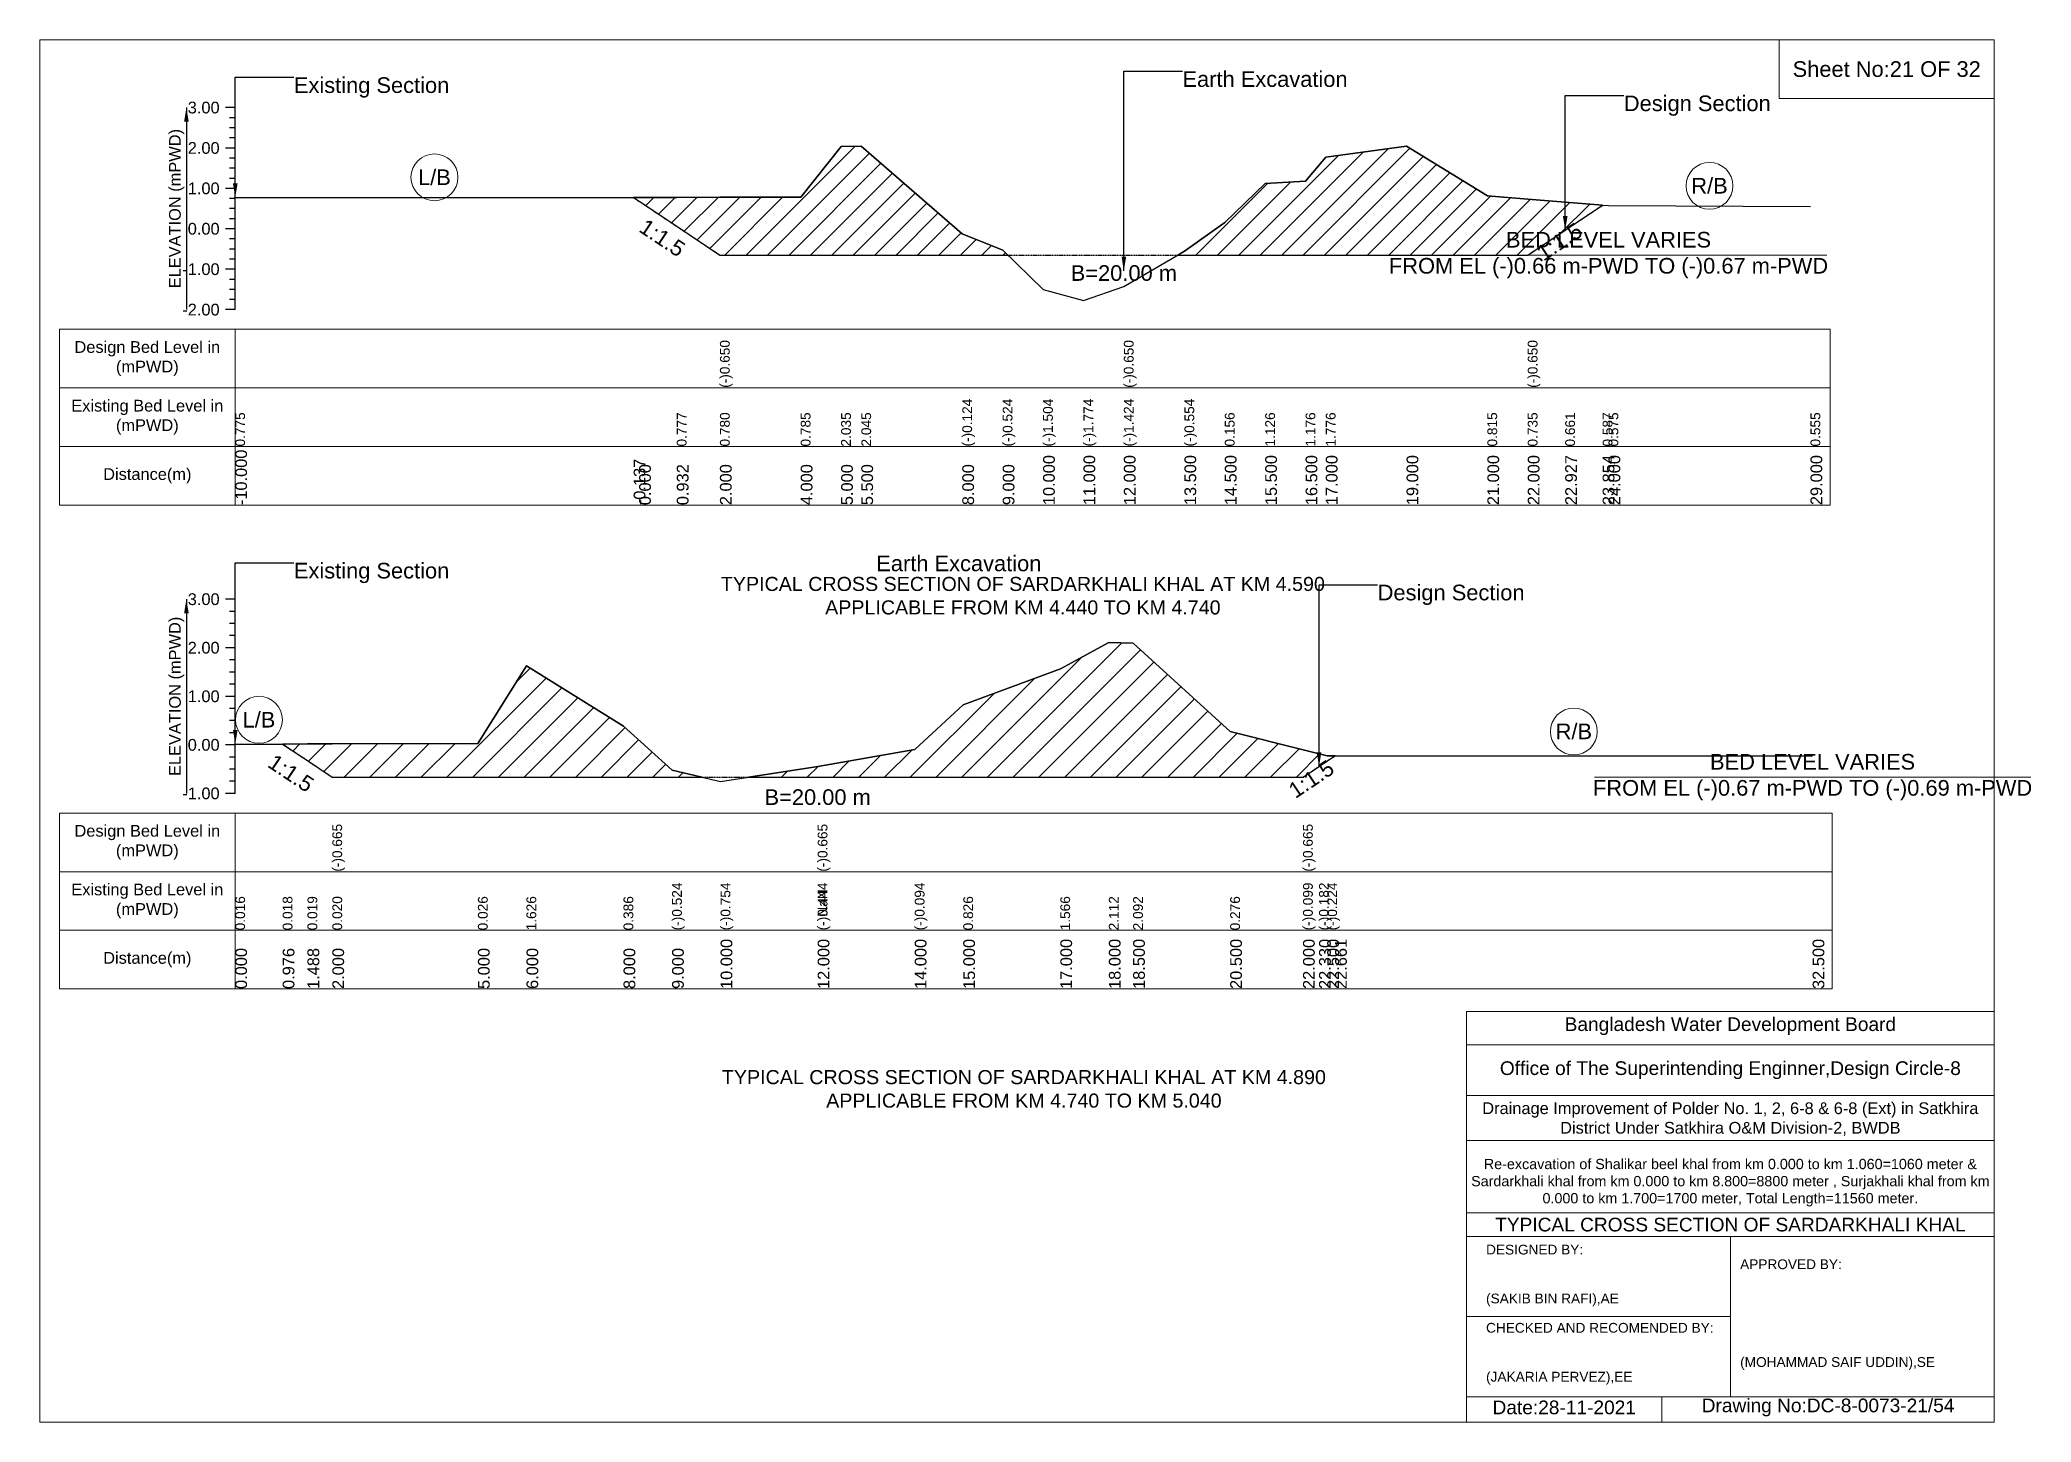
# Model space of a CAD drawing. Header units: inches. Extents: x 93000 to 416000, y -4242 to 0.
# Drawn here: x 300000 to 306114, y -4242 to 0 of the extents above; entities that cross this region are included whole.
import ezdxf

# ---------------------------------------------------------------- set-up
doc = ezdxf.new("R2010")
doc.units = ezdxf.units.IN
doc.header["$LTSCALE"] = 7
doc.header["$MEASUREMENT"] = 0
doc.linetypes.add('DASHED', pattern=[0.75, 0.5, -0.25])
for name, color, linetype, lineweight in [('Cross section Data Border', 7, 'Continuous', 9), ('Cross Section Labels', 7, 'Continuous', 9), ('Design_Bed_Level for Xsection', 7, 'DASHED', 25), ('Existing_Bed_Level for Xsection', 7, 'Continuous', 25), ('Long Section Labels', 7, 'Continuous', 9)]:
    doc.layers.add(name, color=color, linetype=linetype, lineweight=lineweight)
doc.styles.get("Standard").update_dxf_attribs({"font": 'arial.ttf'})
doc.dimstyles.get("Standard").update_dxf_attribs({"dimtxt": 0.18, "dimasz": 0.18, "dimexe": 0.18, "dimexo": 0.0625, "dimgap": 0.09, "dimtad": 0, "dimtih": 1, "dimtoh": 1, "dimdec": 4, "dimzin": 0, "dimdsep": 46, "dimtxsty": 'Standard', "dimcen": 0.09, "dimadec": 0, "dimazin": 0, "dimtfac": 1, "dimtdec": 4, "dimtofl": 0, "dimtmove": 0, "dimatfit": 3, "dimfxl": 0, "dimtolj": 1, "dimtzin": 0, "dimarcsym": 0})

msp = doc.modelspace()

# ---------------------------------------------------------------- texts
at = {"layer": 'Cross section Data Border', "attachment_point": 5}
for s, insert, char_height in [('Sheet No:21 OF 32', (305670, -90), 48), ('Bangladesh Water Development Board', (305190, -3027), 42), ('Office of The Superintending Enginner,Design Circle-8', (305190, -3162), 42)]:
    msp.add_mtext(s, dxfattribs=dict(at, insert=insert, char_height=char_height))
at = {"layer": 'Cross section Data Border'}
for s, insert, char_height, width, attachment_point in [('Design Bed Level in (mPWD)', (300330, -978), 36, 480, 5), ('Existing Bed Level in (mPWD)', (300330, -1158), 36, 480, 5), ('Distance(m)', (300330, -1338), 36, 480, 5), ('Design Bed Level in (mPWD)', (300330, -2462.7), 36, 480, 5), ('Existing Bed Level in (mPWD)', (300330, -2642.7), 36, 480, 5), ('Distance(m)', (300330, -2822.7), 36, 480, 5), ('Drainage Improvement of Polder No. 1, 2, 6-8 & 6-8 (Ext) in Satkhira District Under Satkhira O&M Division-2, BWDB', (305190, -3312), 36, 1680, 5), ('Re-excavation of Shalikar beel khal from km 0.000 to km 1.060=1060 meter & Sardarkhali khal from km 0.000 to km 8.800=8800 meter , Surjakhali khal from km 0.000 to km 1.700=1700 meter, Total Length=11560 meter.', (305190, -3507), 31.4683, 1620, 5), ('TYPICAL CROSS SECTION OF SARDARKHALI KHAL', (305190, -3636), 42, 1680, 5), ('DESIGNED BY:\\P\\P\\P(SAKIB BIN RAFI),AE', (304440, -3792), 30, 840, 4), ('APPROVED BY:\\P\\P\\P\\P\\P\\P(MOHAMMAD SAIF UDDIN),SE', (305220, -3912), 30, 840, 4), ('CHECKED AND RECOMENDED BY:\\P\\P\\P(JAKARIA PERVEZ),EE', (304440, -4032), 30, 840, 4), ('Date:28-11-2021', (304680, -4197), 42, 840, 5), ('Drawing No:DC-8-0073-21/54', (305490, -4197), 42, 1320, 5)]:
    msp.add_mtext(s, dxfattribs=dict(at, insert=insert, char_height=char_height, width=width, attachment_point=attachment_point))
at = {"layer": 'Cross Section Labels'}
for s, insert, char_height, attachment_point in [('Existing Section', (300780, -115), 48, 1), ('Earth Excavation', (303508, -96.4), 48, 1), ('Design Section', (304863, -170.8), 48, 1), ('L/B', (301211.5, -421.9), 48, 5), ('R/B', (305126, -448), 48, 5), ('BED LEVEL VARIES \\PFROM EL (-)0.66 m-PWD TO (-)0.67 m-PWD', (304816, -660.6), 48, 5), ('B=20.00 m', (303328, -691.6), 48, 2), ('Earth Excavation', (302568, -1582.6), 48, 1), ('Existing Section', (300780, -1604.9), 48, 1), ('TYPICAL CROSS SECTION OF SARDARKHALI KHAL AT KM 4.590\\PAPPLICABLE FROM KM 4.440 TO KM 4.740', (303018, -1706), 43.2, 5), ('Design Section', (304107.2, -1672), 48, 1), ('L/B', (300672.7, -2086.6), 48, 5), ('R/B', (304709.5, -2122.5), 48, 5), ('BED LEVEL VARIES \\PFROM EL (-)0.67 m-PWD TO (-)0.69 m-PWD', (305442.5, -2262.7), 48, 5), ('B=20.00 m', (302388, -2299.9), 48, 2), ('TYPICAL CROSS SECTION OF SARDARKHALI KHAL AT KM 4.890\\PAPPLICABLE FROM KM 4.740 TO KM 5.040', (303021.2, -3219.5), 43.2, 5)]:
    msp.add_mtext(s, dxfattribs=dict(at, insert=insert, char_height=char_height, attachment_point=attachment_point))
at = {"layer": 'Cross Section Labels', "char_height": 48, "attachment_point": 2}
for insert, rotation in [((301924.5, -587.7), 326.30993), ((304652, -599.4), 33.69007), ((300784.5, -2230.4), 326.30993), ((303890, -2248.5), 33.69007)]:
    msp.add_mtext('1:1.5', dxfattribs=dict(at, insert=insert, rotation=rotation))
at = {"layer": 'Existing_Bed_Level for Xsection', "char_height": 36, "attachment_point": 6}
for s, insert in [('3.00', (300552, -208)), ('2.00', (300552, -332)), ('1.00', (300552, -456)), ('0.00', (300552, -580)), ('-1.00', (300552, -704)), ('-2.00', (300552, -828)), ('3.00', (300552, -1716.7)), ('2.00', (300552, -1865.7)), ('1.00', (300552, -2014.7)), ('0.00', (300552, -2163.7)), ('-1.00', (300552, -2312.7))]:
    msp.add_mtext(s, dxfattribs=dict(at, insert=insert))
at = {"layer": 'Existing_Bed_Level for Xsection', "char_height": 36, "attachment_point": 5, "rotation": 90}
for insert in [(300420, -518), (300420, -2014.7)]:
    msp.add_mtext('ELEVATION (mPWD)', dxfattribs=dict(at, insert=insert))
at = {"layer": 'Long Section Labels', "attachment_point": 1, "rotation": 90}
for s, insert, char_height in [('(-)0.650', (302088, -1068), 30), ('(-)0.650', (303328, -1068), 30), ('(-)0.650', (304568, -1068), 30), ('0.775', (300600, -1248), 30), ('0.775', (300600, -1248), 30), ('0.775', (300600, -1248), 30), ('0.777', (301955.5, -1248), 30), ('0.780', (302088, -1248), 30), ('0.780', (302088, -1248), 30), ('0.780', (302088, -1248), 30), ('0.785', (302336, -1248), 30), ('2.035', (302460, -1248), 30), ('2.045', (302522, -1248), 30), ('2.045', (302522, -1248), 30), ('(-)0.124', (302832, -1248), 30), ('(-)0.524', (302956, -1248), 30), ('(-)1.504', (303080, -1248), 30), ('(-)1.774', (303204, -1248), 30), ('(-)1.424', (303328, -1248), 30), ('(-)1.424', (303328, -1248), 30), ('(-)1.424', (303328, -1248), 30), ('(-)0.554', (303514, -1248), 30), ('0.156', (303638, -1248), 30), ('1.126', (303762, -1248), 30), ('1.176', (303886, -1248), 30), ('1.776', (303948, -1248), 30), ('0.815', (304444, -1248), 30), ('0.735', (304568, -1248), 30), ('0.735', (304568, -1248), 30), ('0.735', (304568, -1248), 30), ('0.661', (304683, -1248), 30), ('0.587', (304797.9, -1248), 30), ('0.575', (304816, -1248), 30), ('0.555', (305436, -1248), 30), ('-10.000', (300600, -1428), 36), ('10.000', (303080, -1428), 36), ('11.000', (303204, -1428), 36), ('12.000', (303328, -1428), 36), ('12.000', (303328, -1428), 36), ('12.000', (303328, -1428), 36), ('13.500', (303514, -1428), 36), ('14.500', (303638, -1428), 36), ('15.500', (303762, -1428), 36), ('16.500', (303886, -1428), 36), ('17.000', (303948, -1428), 36), ('19.000', (304196, -1428), 36), ('21.000', (304444, -1428), 36), ('22.000', (304568, -1428), 36), ('22.000', (304568, -1428), 36), ('22.000', (304568, -1428), 36), ('22.927', (304683, -1428), 36), ('23.854', (304797.9, -1428), 36), ('24.000', (304816, -1428), 36), ('29.000', (305436, -1428), 36), ('-0.137', (301823, -1428), 36), ('0.000', (301840, -1428), 36), ('0.932', (301955.5, -1428), 36), ('2.000', (302088, -1428), 36), ('2.000', (302088, -1428), 36), ('2.000', (302088, -1428), 36), ('4.000', (302336, -1428), 36), ('5.000', (302460, -1428), 36), ('5.500', (302522, -1428), 36), ('8.000', (302832, -1428), 36), ('9.000', (302956, -1428), 36), ('(-)0.665', (300898, -2552.7), 30), ('(-)0.665', (302388, -2552.7), 30), ('(-)0.665', (303878, -2552.7), 30), ('(-)0.524', (301941, -2732.7), 30), ('(-)0.754', (302090, -2732.7), 30), ('(-)0.444', (302388, -2732.7), 30), ('(-)0.444', (302388, -2732.7), 30), ('(-)NaN', (302388, -2732.7), 30), ('(-)0.094', (302686, -2732.7), 30), ('(-)0.099', (303878, -2732.7), 30), ('(-)0.099', (303878, -2732.7), 30), ('(-)0.099', (303878, -2732.7), 30), ('(-)0.182', (303927.2, -2732.7), 30), ('(-)0.224', (303952.5, -2732.7), 30), ('(-)0.224', (303952.5, -2732.7), 30), ('(-)0.224', (303952.5, -2732.7), 30), ('0.016', (300600, -2732.7), 30), ('0.018', (300745.5, -2732.7), 30), ('0.019', (300821.7, -2732.7), 30), ('0.020', (300898, -2732.7), 30), ('0.020', (300898, -2732.7), 30), ('0.020', (300898, -2732.7), 30), ('0.026', (301345, -2732.7), 30), ('1.626', (301494, -2732.7), 30), ('0.386', (301792, -2732.7), 30), ('0.826', (302835, -2732.7), 30), ('1.566', (303133, -2732.7), 30), ('2.112', (303282, -2732.7), 30), ('2.092', (303356.5, -2732.7), 30), ('0.276', (303654.5, -2732.7), 30), ('0.000', (300600, -2912.7), 36), ('0.976', (300745.5, -2912.7), 36), ('1.488', (300821.7, -2912.7), 36), ('2.000', (300898, -2912.7), 36), ('2.000', (300898, -2912.7), 36), ('2.000', (300898, -2912.7), 36), ('5.000', (301345, -2912.7), 36), ('6.000', (301494, -2912.7), 36), ('8.000', (301792, -2912.7), 36), ('9.000', (301941, -2912.7), 36), ('10.000', (302090, -2912.7), 36), ('12.000', (302388, -2912.7), 36), ('12.000', (302388, -2912.7), 36), ('12.000', (302388, -2912.7), 36), ('14.000', (302686, -2912.7), 36), ('15.000', (302835, -2912.7), 36), ('17.000', (303133, -2912.7), 36), ('18.000', (303282, -2912.7), 36), ('18.500', (303356.5, -2912.7), 36), ('20.500', (303654.5, -2912.7), 36), ('22.000', (303878, -2912.7), 36), ('22.000', (303878, -2912.7), 36), ('22.000', (303878, -2912.7), 36), ('22.330', (303927.2, -2912.7), 36), ('22.500', (303952.5, -2912.7), 36), ('22.661', (303976.5, -2912.7), 36), ('32.500', (305442.5, -2912.7), 36)]:
    msp.add_mtext(s, dxfattribs=dict(at, insert=insert, char_height=char_height))

# ---------------------------------------------------------------- hatches: boundary and pattern name
at = {"layer": 'Existing_Bed_Level for Xsection'}
h = msp.add_hatch(dxfattribs=at)
h.set_pattern_fill('ANSI31', color=256, scale=372, style=0)
h.paths.add_polyline_path([(301823, -483.9), (301840, -495.2), (301955.5, -572.2), (302088, -660.6), (302336, -660.6), (302460, -660.6), (302522, -660.6), (302832, -660.6), (302956, -660.6), (302971.9, -660.6), (302956, -645), (302832, -595.4), (302522, -326.4), (302460, -327.7), (302336, -482.7), (302088, -483.3), (301955.5, -483.6), (301840, -483.9)])
h = msp.add_hatch(dxfattribs=at)
h.set_pattern_fill('ANSI31', color=256, scale=372, style=0)
h.paths.add_polyline_path([(303493.6, -660.6), (303514, -660.6), (303638, -660.6), (303762, -660.6), (303886, -660.6), (303948, -660.6), (304196, -660.6), (304444, -660.6), (304568, -660.6), (304683, -583.9), (304797.9, -507.3), (304683, -498.1), (304568, -488.9), (304444, -479), (304196, -326.4), (303948, -359.8), (303886, -434.2), (303762, -440.4), (303638, -560.7), (303514, -648.7)])
h = msp.add_hatch(dxfattribs=at)
h.set_pattern_fill('ANSI31', color=256, scale=447, style=0)
h.paths.add_polyline_path([(302176, -2262.7), (302388, -2262.7), (302686, -2262.7), (302835, -2262.7), (303133, -2262.7), (303282, -2262.7), (303356.5, -2262.7), (303654.5, -2262.7), (303878, -2262.7), (303927.2, -2229.8), (303952.5, -2213), (303976.5, -2197), (303952.5, -2197), (303927.2, -2190.7), (303878, -2178.4), (303654.5, -2122.5), (303356.5, -1851.9), (303282, -1849), (303133, -1930.3), (302835, -2040.6), (302686, -2177.7), (302388, -2229.8)])
h = msp.add_hatch(dxfattribs=at)
h.set_pattern_fill('ANSI31', color=256, scale=447, style=0)
h.paths.add_polyline_path([(300745.5, -2161), (300821.7, -2211.8), (300898, -2262.7), (301345, -2262.7), (301494, -2262.7), (301792, -2262.7), (301941, -2262.7), (302032, -2262.7), (301941, -2241.7), (301792, -2106.1), (301494, -1921.4), (301345, -2159.8), (300898, -2160.7), (300821.7, -2160.8)])

# ---------------------------------------------------------------- linework, layer by layer
at = {"layer": 'Cross section Data Border'}
for points in [[(300000, 0), (306000, 0), (306000, -4242), (300000, -4242)], [(305340, 0), (306000, 0), (306000, -180), (305340, -180)], [(300060, -888), (305496, -888), (305496, -1428), (300060, -1428)], [(300060, -2372.7), (305502.5, -2372.7), (305502.5, -2912.7), (300060, -2912.7)]]:
    msp.add_lwpolyline(points, close=True, dxfattribs=at)
for points in [[(300600, -888), (300600, -1428)], [(300060, -1068), (305496, -1068)], [(300060, -1248), (305496, -1248)], [(300600, -2372.7), (300600, -2912.7)], [(300060, -2552.7), (305502.5, -2552.7)], [(300060, -2732.7), (305502.5, -2732.7)], [(304380, -4242), (304380, -2982), (306000, -2982)], [(304380, -3084), (306000, -3084)], [(304380, -3240), (306000, -3240)], [(304380, -3378), (306000, -3378)], [(304380, -3600), (306000, -3600)], [(304380, -3672), (306000, -3672)], [(305190, -3672), (305190, -4164)], [(304380, -3918), (305190, -3918)], [(304380, -4164), (306000, -4164)], [(304980, -4164), (304980, -4242)]]:
    msp.add_lwpolyline(points, dxfattribs=at)
at = {"layer": 'Cross Section Labels'}
for points in [[(304146.2, -660.6), (305485.8, -660.6)], [(304772.7, -2262.7), (306112.3, -2262.7)]]:
    msp.add_lwpolyline(points, dxfattribs=at)
for centre in [(301211.5, -421.9), (305126, -448), (300672.7, -2086.6), (304709.5, -2122.5)]:
    msp.add_circle(centre, 72, dxfattribs=at)
at = {"layer": 'Design_Bed_Level for Xsection'}
for points in [[(301823, -483.9), (301955.5, -572.2), (302088, -660.6), (303328, -660.6), (304568, -660.6), (304683, -583.9), (304797.9, -507.3)], [(300745.5, -2161), (300821.7, -2211.8), (300898, -2262.7), (302388, -2262.7), (303878, -2262.7), (303927.2, -2229.8), (303976.5, -2197)]]:
    msp.add_lwpolyline(points, dxfattribs=at)
at = {"layer": 'Existing_Bed_Level for Xsection'}
for points in [[(300600, -208), (300570, -208)], [(300600, -239), (300582, -239)], [(300600, -828), (300600, -704), (300600, -580), (300600, -456), (300600, -332), (300600, -208)], [(300600, -270), (300582, -270)], [(300600, -301), (300582, -301)], [(300600, -332), (300570, -332)], [(300600, -363), (300582, -363)], [(300600, -483.9), (301823, -483.9), (301840, -483.9), (301955.5, -483.6), (302088, -483.3), (302088, -483.3), (302336, -482.7), (302460, -327.7), (302522, -326.4), (302832, -595.4), (302956, -645), (303080, -766.5), (303204, -800), (303328, -756.6), (303328, -756.6), (303514, -648.7), (303638, -560.7), (303762, -440.4), (303886, -434.2), (303948, -359.8), (304196, -326.4), (304444, -479), (304568, -488.9), (304568, -488.9), (304683, -498.1), (304797.9, -507.3), (304816, -508.7), (305436, -511.2)], [(300600, -394), (300582, -394)], [(300600, -425), (300582, -425)], [(300600, -456), (300570, -456)], [(300600, -487), (300582, -487)], [(300600, -518), (300582, -518)], [(300600, -549), (300582, -549)], [(300600, -580), (300570, -580)], [(300600, -611), (300582, -611)], [(300600, -642), (300582, -642)], [(300600, -704), (300570, -704)], [(300600, -673), (300582, -673)], [(300600, -735), (300582, -735)], [(300600, -766), (300582, -766)], [(300600, -828), (300570, -828)], [(300600, -797), (300582, -797)], [(300600, -1716.7), (300570, -1716.7)], [(300600, -1753.9), (300582, -1753.9)], [(300600, -2312.7), (300600, -2163.7), (300600, -2014.7), (300600, -1865.7), (300600, -1716.7)], [(300600, -1791.2), (300582, -1791.2)], [(300600, -1828.4), (300582, -1828.4)], [(300600, -1865.7), (300570, -1865.7)], [(300600, -2161.3), (300745.5, -2161), (300821.7, -2160.8), (300898, -2160.7), (300898, -2160.7), (301345, -2159.8), (301494, -1921.4), (301792, -2106.1), (301941, -2241.7), (302090, -2276), (302388, -2229.8), (302388, -2229.8), (302686, -2177.7), (302835, -2040.6), (303133, -1930.3), (303282, -1849), (303356.5, -1851.9), (303654.5, -2122.5), (303878, -2178.4), (303878, -2178.4), (303927.2, -2190.7), (303952.5, -2197), (303976.5, -2197), (305442.5, -2197)], [(300600, -1902.9), (300582, -1902.9)], [(300600, -1940.2), (300582, -1940.2)], [(300600, -2014.7), (300570, -2014.7)], [(300600, -1977.4), (300582, -1977.4)], [(300600, -2051.9), (300582, -2051.9)], [(300600, -2089.2), (300582, -2089.2)], [(300600, -2126.4), (300582, -2126.4)], [(300600, -2163.7), (300570, -2163.7)], [(300600, -2200.9), (300582, -2200.9)], [(300600, -2238.2), (300582, -2238.2)], [(300600, -2312.7), (300570, -2312.7)], [(300600, -2275.4), (300582, -2275.4)]]:
    msp.add_lwpolyline(points, dxfattribs=at)
for points in [[(301823, -483.9), (301840, -495.2), (301955.5, -572.2), (302088, -660.6), (302088, -660.6), (302336, -660.6), (302460, -660.6), (302522, -660.6), (302832, -660.6), (302956, -660.6), (302971.9, -660.6), (302956, -645), (302832, -595.4), (302522, -326.4), (302460, -327.7), (302336, -482.7), (302088, -483.3), (302088, -483.3), (301955.5, -483.6), (301840, -483.9)], [(303493.6, -660.6), (303514, -660.6), (303638, -660.6), (303762, -660.6), (303886, -660.6), (303948, -660.6), (304196, -660.6), (304444, -660.6), (304568, -660.6), (304568, -660.6), (304683, -583.9), (304797.9, -507.3), (304797.9, -507.3), (304797.9, -507.3), (304683, -498.1), (304568, -488.9), (304568, -488.9), (304444, -479), (304196, -326.4), (303948, -359.8), (303886, -434.2), (303762, -440.4), (303638, -560.7), (303514, -648.7)], [(302176, -2262.7), (302388, -2262.7), (302388, -2262.7), (302686, -2262.7), (302835, -2262.7), (303133, -2262.7), (303282, -2262.7), (303356.5, -2262.7), (303654.5, -2262.7), (303878, -2262.7), (303878, -2262.7), (303927.2, -2229.8), (303952.5, -2213), (303976.5, -2197), (303976.5, -2197), (303976.5, -2197), (303952.5, -2197), (303927.2, -2190.7), (303878, -2178.4), (303878, -2178.4), (303654.5, -2122.5), (303356.5, -1851.9), (303282, -1849), (303133, -1930.3), (302835, -2040.6), (302686, -2177.7), (302388, -2229.8), (302388, -2229.8)], [(300745.5, -2161), (300821.7, -2211.8), (300898, -2262.7), (300898, -2262.7), (301345, -2262.7), (301494, -2262.7), (301792, -2262.7), (301941, -2262.7), (302032, -2262.7), (301941, -2241.7), (301792, -2106.1), (301494, -1921.4), (301345, -2159.8), (300898, -2160.7), (300898, -2160.7), (300821.7, -2160.8)]]:
    msp.add_lwpolyline(points, close=True, dxfattribs=at)

msp.set_redraw_order([(e.dxf.handle, doc.entitydb.next_handle()) for e in msp.query("TEXT MTEXT ATTDEF DIMENSION ARC_DIMENSION")])  # texts and dimensions are drawn at this point

# ---------------------------------------------------------------- leaders
at = {"layer": 'Cross Section Labels', "annotation_type": 0, "has_hookline": 1, "hookline_direction": 0}
for points, text_width in [([(300600, -483.9), (300600, -115), (300779.9, -115)], 467.2), ([(303328, -708.6), (303328, -96.4), (303507.9, -96.4)], 497), ([(304683, -583.9), (304683, -170.8), (304862.9, -170.8)], 441.2), ([(300600, -2161.3), (300600, -1604.9), (300779.9, -1604.9)], 467.2), ([(303927.2, -2229.8), (303927.2, -1672), (304107.1, -1672)], 441.2)]:
    msp.add_leader(points, dimstyle='Standard', override={"dimasz": 43.2}, dxfattribs=dict(at, text_width=text_width))
at = {"layer": 'Existing_Bed_Level for Xsection'}
for points in [[(300450, -208), (300450, -828)], [(300450, -1716.7), (300450, -2312.7)]]:
    msp.add_leader(points, dimstyle='Standard', override={"dimasz": 43.2}, dxfattribs=at)

doc.saveas('drawing.dxf')
